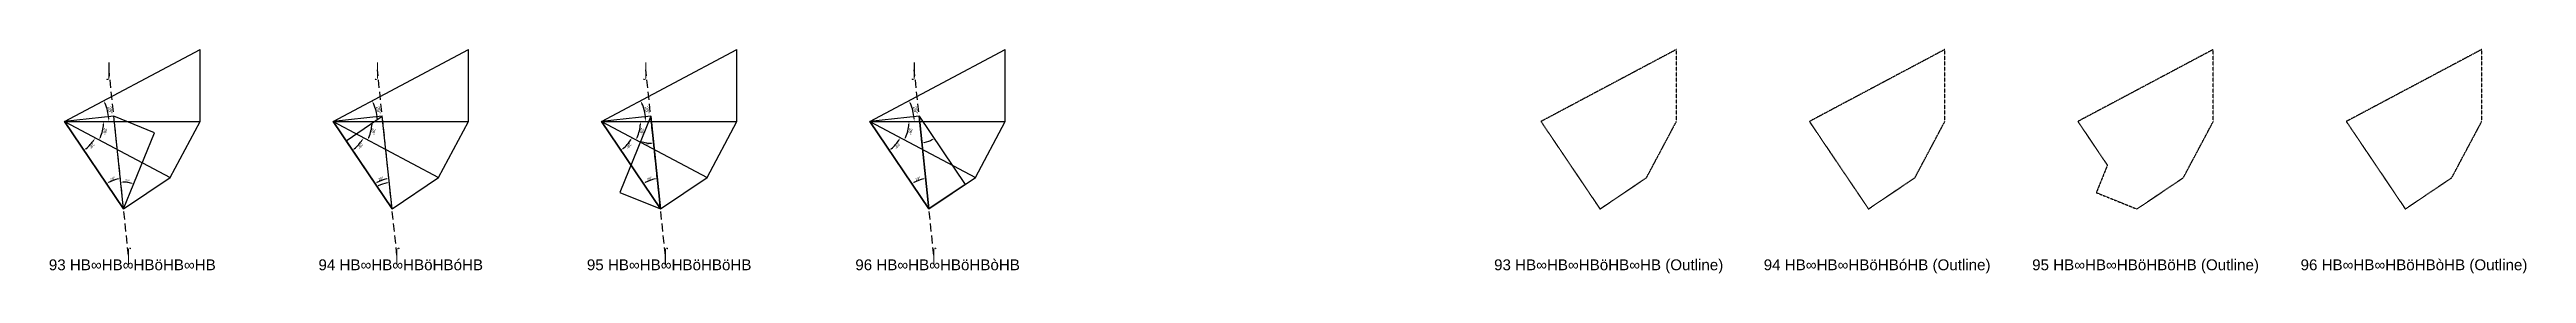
# Model space of a CAD drawing. Header units: millimetres. Extents: x 123348 to 671342, y -3335564 to 24518.
# Drawn here: x 188701 to 463028, y -981387 to -956571 of the extents above; entities that cross this region are included whole.
import ezdxf
from ezdxf.enums import TextEntityAlignment as Align

# ---------------------------------------------------------------- set-up
doc = ezdxf.new("R2010")
doc.units = ezdxf.units.MM
doc.header["$PDMODE"] = 35
doc.linetypes.add('DASHED', pattern=[19.05, 12.7, -6.35])
for name, color, linetype in [('BASE', 170, 'Continuous'), ('HYPOTENUSE', 20, 'Continuous'), ('PERPENDICULAR', 90, 'Continuous')]:
    doc.layers.add(name, color=color, linetype=linetype)
doc.styles.add('Arial', font='arial.ttf')
doc.dimstyles.new('ISO-25', dxfattribs={"dimtxt": 250, "dimasz": 100, "dimexe": 1.25, "dimexo": 0.625, "dimgap": 100, "dimtad": 1, "dimdec": 0, "dimtxsty": 'Arial', "dimcen": 2.5, "dimadec": 0, "dimazin": 0, "dimtfac": 1, "dimtdec": 0, "dimtmove": 0, "dimatfit": 3, "dimfxl": 1, "dimarcsym": 0})

# ---------------------------------------------------------------- blocks, each defined once
blk = doc.blocks.new('*D2')
at = {"color": 0, "lineweight": -2, "ltscale": 100, "transparency": 16777216}
blk.add_arc((0, 0), 4906, 4.08845, 23.91155, dxfattribs=at)
at = {"color": 0, "ltscale": 100, "transparency": 16777216}
for points in [[(4432, 1963), (4537, 2014), (4332, 2303)], [(4952, 352), (4835, 348), (4906, 0)]]:
    blk.add_solid(points, dxfattribs=at)
at = {"layer": 'Defpoints', "color": 0, "ltscale": 100, "transparency": 16777216}
for p in [(15000, 7976), (0, 0), (0, 0), (4841, 796), (15000, 0)]:
    blk.add_point(p, dxfattribs=at)
at = {"color": 0, "ltscale": 100, "transparency": 16777216, "insert": (5055, 1260), "char_height": 400, "attachment_point": 5, "rotation": 284, "style": 'Arial'}
blk.add_mtext('28°', dxfattribs=at)
blk = doc.blocks.new('GTN')
at = {"layer": 'BASE'}
blk.add_line((0, 0), (15000, 0), dxfattribs=at)
at = {"layer": 'HYPOTENUSE'}
blk.add_line((0, 0), (15000, 7975.6), dxfattribs=at)
at = {"layer": 'PERPENDICULAR'}
blk.add_line((15000, 0), (15000, 7975.6), dxfattribs=at)
at = {"color": 4, "ltscale": 100}
dim = blk.add_angular_dim_2l(base=(4841, 795.6), line1=((0, 0), (15000, 0)), line2=((0, 0), (15000, 7975.6)), dimstyle='ISO-25', override={"dimtxt": 400, "dimasz": 350, "dimgap": 100}, dxfattribs=at)
dim.commit()
dim.dimension.update_dxf_attribs({"geometry": '*D2', "text_midpoint": (5055.4, 1260.5)})

msp = doc.modelspace()

# ---------------------------------------------------------------- linework, layer by layer
at = {"linetype": 'DASHED', "ltscale": 70}
for p, q in [((197446, -979376), (195288, -958838)), ((227176, -979376), (225018, -958838)), ((256906, -979376), (254748, -958838)), ((286636, -979376), (284478, -958838))]:
    msp.add_line(p, q, dxfattribs=at)
at = {"linetype": 'DASHED'}
for points in [[(360422, -974241), (365576, -970764), (368882, -964547), (368882, -956571), (353882, -964547)], [(383612, -964547), (390152, -974241), (395306, -970764), (398612, -964547), (398612, -956571)], [(419882, -974241), (425036, -970764), (428342, -964547), (428342, -956571), (413342, -964547), (416612, -969394), (415387, -972426)], [(449612, -974241), (454766, -970764), (458072, -964547), (458072, -956571), (443072, -964547)]]:
    msp.add_lwpolyline(points, close=True, dxfattribs=at)

# ---------------------------------------------------------------- block references
for p in [(190368, -964547), (220098, -964547), (249828, -964547), (279558, -964547)]:
    msp.add_blockref('GTN', p, dxfattribs=at)
at = {"linetype": 'DASHED', "ltscale": 100}
for p, xscale, yscale, zscale, rotation in [((190368, -964547), 0.882947592858927, 0.882947592858927, 0.882947592858927, 331.9999999999999), ((220098, -964547), 0.882947592858927, 0.882947592858927, 0.882947592858927, 331.9999999999999), ((249828, -964547), 0.882947592858927, 0.882947592858927, 0.882947592858927, 331.9999999999999), ((279558, -964547), 0.882947592858927, 0.882947592858927, 0.882947592858927, 331.9999999999999), ((190368, -964547), 0.779596451735373, 0.779596451735373, 0.779596451735373, 303.9999999999999), ((220098, -964547), 0.779596451735373, 0.779596451735373, 0.779596451735373, 303.9999999999999), ((249828, -964547), 0.779596451735373, 0.779596451735373, 0.779596451735373, 303.9999999999999), ((279558, -964547), 0.779596451735373, 0.779596451735373, 0.779596451735373, 303.9999999999999), ((196907, -974241), 0.68834281046111, 0.68834281046111, 0.68834281046111, 95.99999999999986), ((196907, -974241), 0.6077706275583822, 0.6077706275583822, 0.6077706275583822, 67.99999999999987), ((226637, -974241), 0.68834281046111, 0.68834281046111, 0.68834281046111, 95.99999999999986), ((226637, -974241), -0.607770627558383, 0.607770627558383, 0.607770627558383, 303.9999999999999), ((256367, -974241), 0.68834281046111, 0.68834281046111, 0.68834281046111, 95.99999999999986), ((255287, -963973), 0.6077706275583828, 0.6077706275583828, 0.6077706275583828, 247.9999999999999), ((286097, -974241), 0.68834281046111, 0.68834281046111, 0.68834281046111, 95.99999999999986), ((285017, -963973), -0.6077706275583828, 0.6077706275583828, 0.6077706275583828, 123.9999999999998)]:
    msp.add_blockref('GTN', p, dxfattribs=dict(at, xscale=xscale, yscale=yscale, zscale=zscale, rotation=rotation))

# ---------------------------------------------------------------- texts
at = {"linetype": 'DASHED', "ltscale": 100, "style": 'Arial'}
for s, p in [('⌡', (195288, -958838)), ('⌡', (225018, -958838)), ('⌡', (254748, -958838)), ('⌡', (284478, -958838)), ('⌠', (197446, -979376)), ('⌠', (227176, -979376)), ('⌠', (256906, -979376)), ('⌠', (286636, -979376)), ('93 HB∞HB∞HBöHB∞HB', (197868, -980426)), ('94 HB∞HB∞HBöHBóHB', (227598, -980426)), ('95 HB∞HB∞HBöHBöHB', (257328, -980426)), ('96 HB∞HB∞HBöHBòHB', (287058, -980426)), ('93 HB∞HB∞HBöHB∞HB (Outline)', (361382, -980426)), ('94 HB∞HB∞HBöHBóHB (Outline)', (391112, -980426)), ('95 HB∞HB∞HBöHBöHB (Outline)', (420842, -980426)), ('96 HB∞HB∞HBöHBòHB (Outline)', (450572, -980426))]:
    msp.add_text(s, height=1200, dxfattribs=at).set_placement(p, align=Align.MIDDLE_CENTER)

doc.saveas('drawing.dxf')
